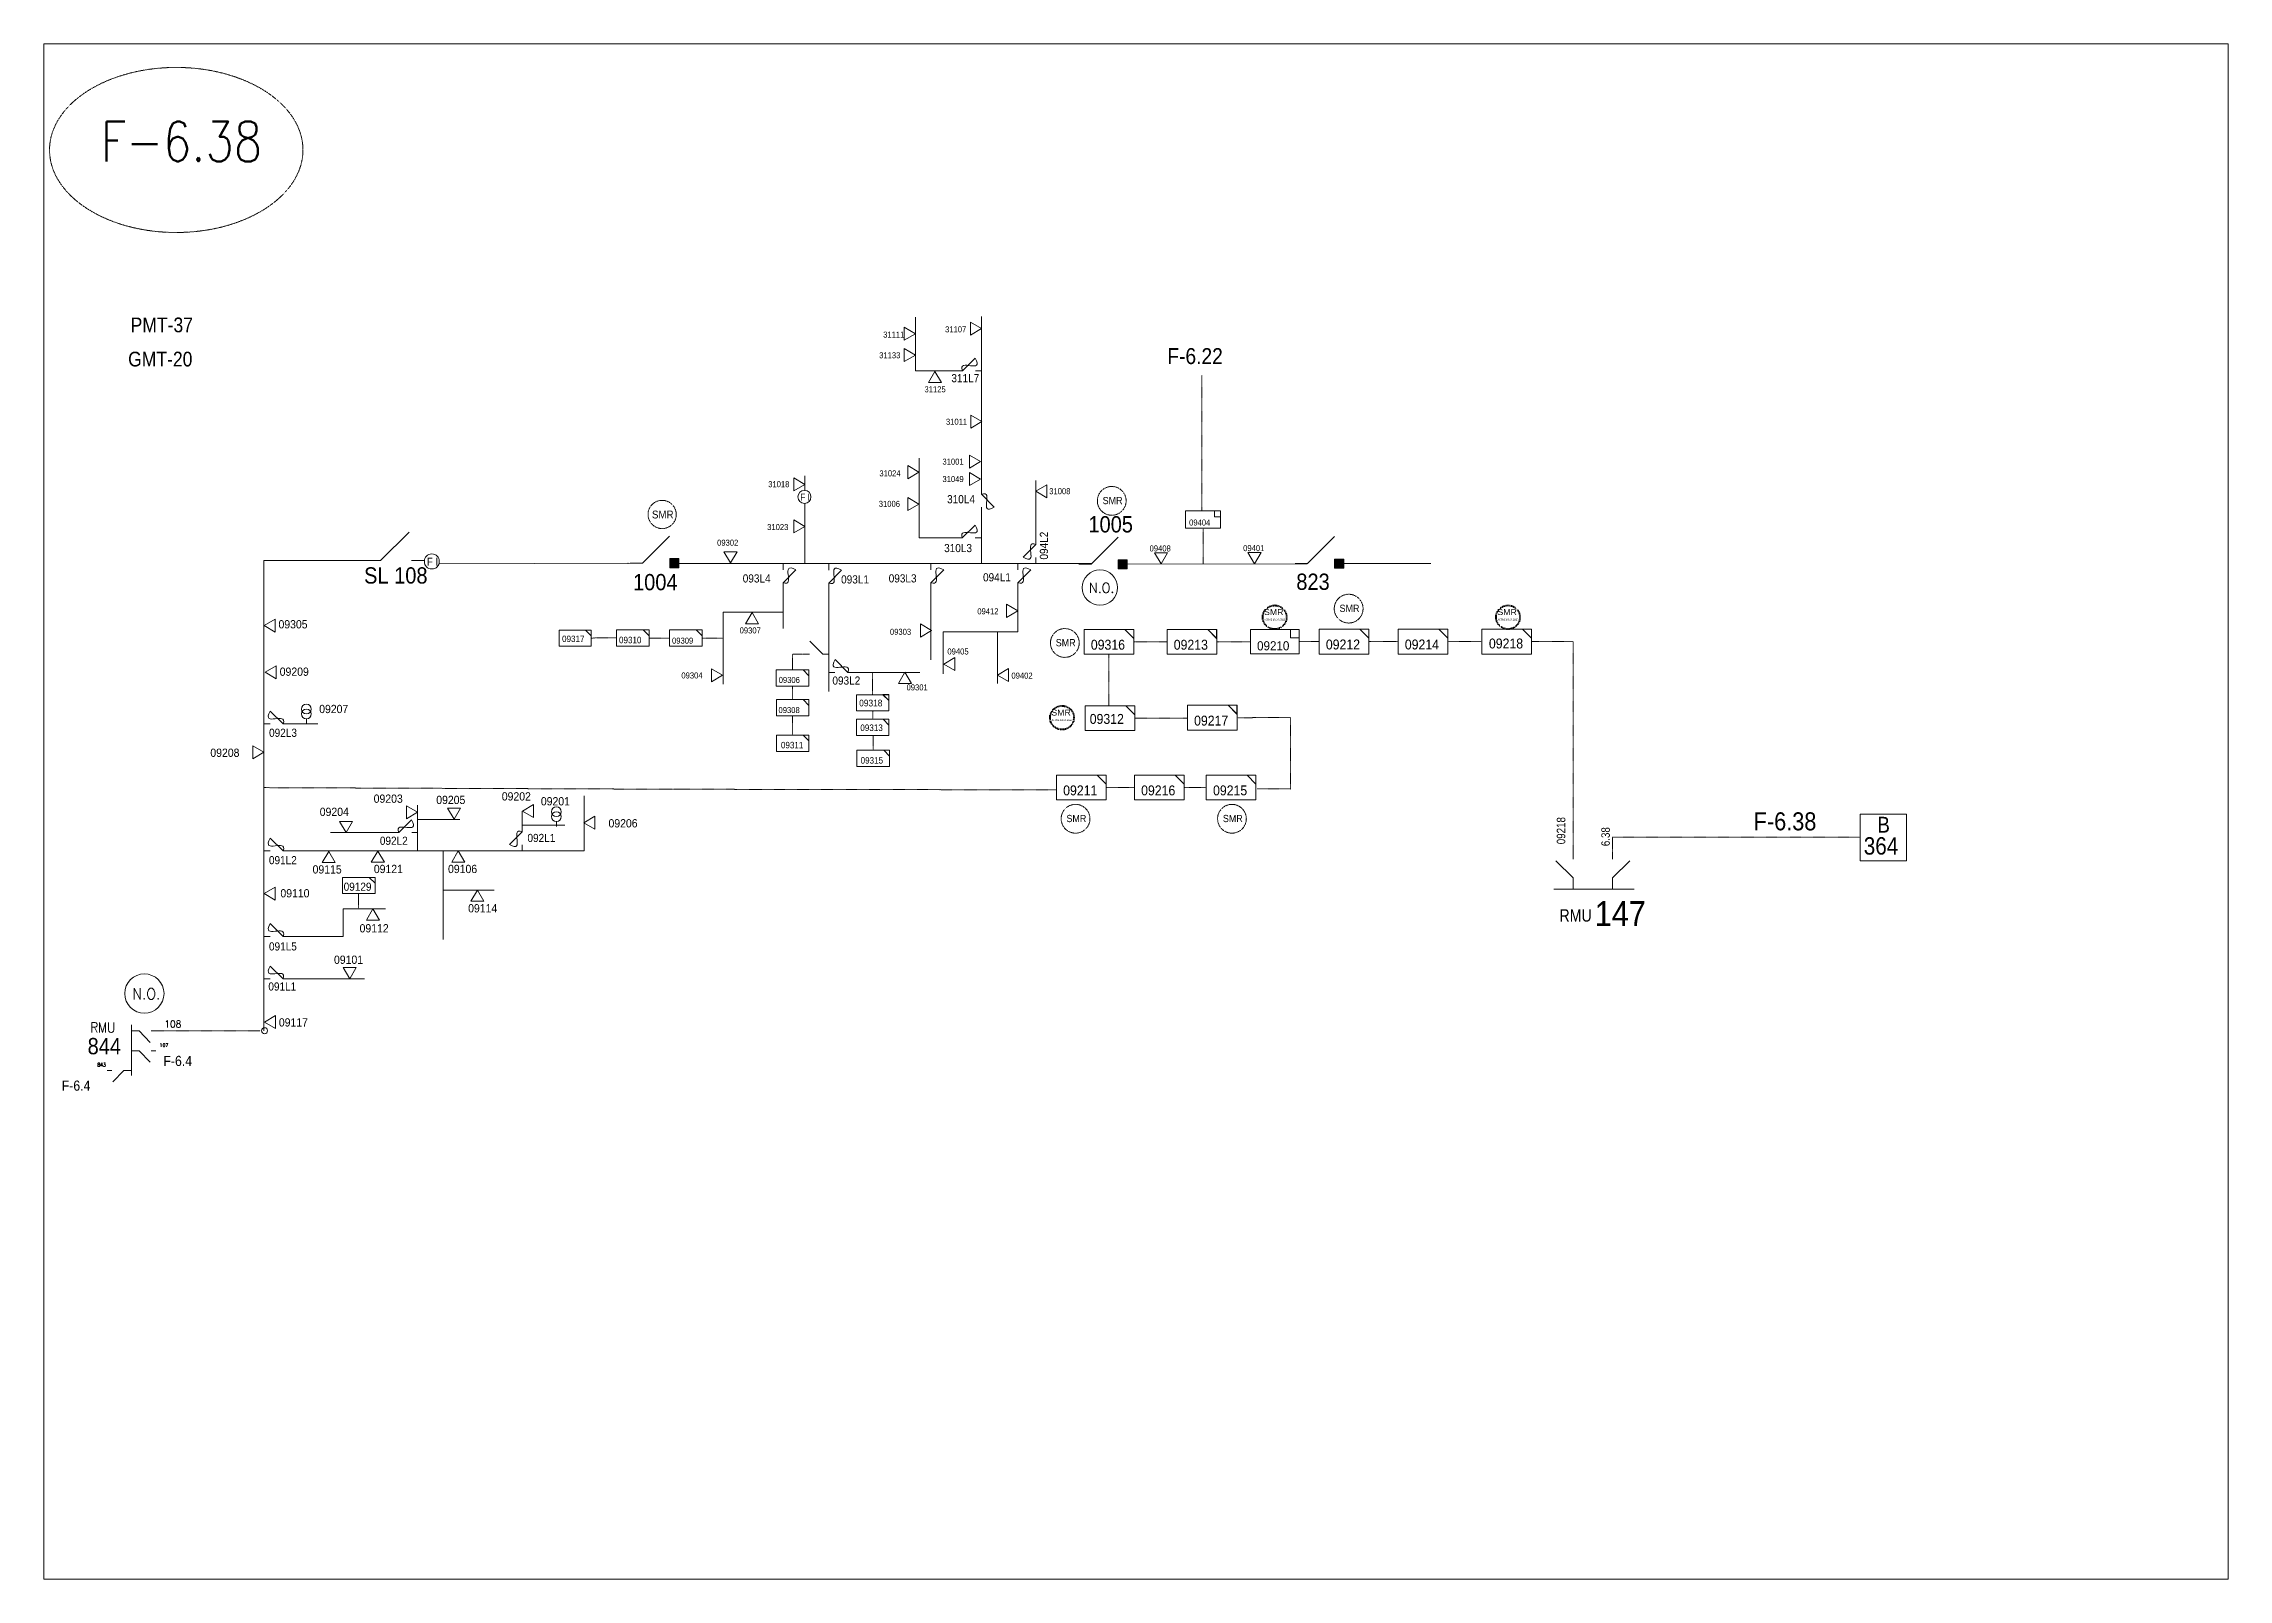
# Model space of a CAD drawing. Header units: metres. Extents: x 65984 to 144644, y -19036 to 23726.
# Drawn here: x 101713 to 102593, y -12882 to -12264 of the extents above; entities that cross this region are included whole.
import ezdxf
from ezdxf.enums import TextEntityAlignment as Align

# ---------------------------------------------------------------- set-up
doc = ezdxf.new("R2010")
doc.units = ezdxf.units.M
doc.header["$MEASUREMENT"] = 0
doc.linetypes.add('DGN Style 3', pattern=[0.013877, 0, -0.013877])
doc.layers.get('0').update_dxf_attribs({"color": 95, "lineweight": 40})
for name, color, linetype, lineweight in [('ABS', 7, 'Continuous', 40), ('ABS NUMBER', 112, 'Continuous', 30), ('d_eos', 111, 'Continuous', 40), ('d_eos no', 121, 'Continuous', 40), ('d_fco', 5, 'Continuous', 40), ('d_fco text', 95, 'Continuous', 40), ('d_oh branch', 94, 'Continuous', 40), ('d_switch', 95, 'Continuous', 40), ('d_tf', 1, 'Continuous', 40), ('d_tf no', 6, 'Continuous', 40), ('d_tf_200', 1, 'Continuous', 40), ('d_ug cable', 95, 'Continuous', 40), ('d_unit sub', 7, 'Continuous', 40), ('EARTH FAULT INDICATOR', 95, 'Continuous', 40), ('fedr no', 95, 'Continuous', 40), ('GRID STATION  04', 7, 'Continuous', 40), ('GRID STATION 01', 7, 'Continuous', 40), ('Level 37', 7, 'Continuous', 0), ('O H MAIN FEEDER', 4, 'Continuous', 100), ('SW N O', 114, 'Continuous', 30)]:
    doc.layers.add(name, color=color, linetype=linetype, lineweight=lineweight)
doc.styles.add('NASKHF', font='naskhf.shx', dxfattribs={"height": 8})
doc.styles.get("Standard").update_dxf_attribs({"font": 'txt.shx'})
doc.styles.add('Style-Andalus', font='andlso.ttf')
doc.styles.add('Style-Arial', font='arial.ttf')
doc.styles.add('Style-ENGINEERING', font='ENGINEERING.shx')
doc.styles.add('Style-msdefault', font='msdefault.shx')
doc.styles.add('Style-simplex', font='simplex.shx')
doc.styles.add('Style-STANDARD', font='STANDARD.shx')

msp = doc.modelspace()

# ---------------------------------------------------------------- texts
at = {"layer": 'ABS NUMBER', "color": 2, "lineweight": 13, "style": 'Style-Arial', "width": 0.88}
for s, p in [('1005', (102133.78, -12454.1)), ('1004', (101950.36, -12477.4))]:
    msp.add_text(s, height=6.561, dxfattribs=at).set_placement(p, align=Align.TOP_LEFT)
at = {"layer": 'ABS NUMBER', "color": 7, "lineweight": 13, "style": 'Style-Arial', "width": 0.88}
for s, p in [('SL 108', (101842.03, -12474.7)), ('823', (102217.52, -12477.23))]:
    msp.add_text(s, height=6.561, dxfattribs=at).set_placement(p, align=Align.TOP_LEFT)
at = {"layer": 'd_eos no', "color": 7, "linetype": 'Continuous', "lineweight": 13, "style": 'Style-Arial', "width": 0.88}
msp.add_text('844', height=6.561, dxfattribs=at).set_placement((101730.67, -12664.28), align=Align.TOP_LEFT)
at = {"layer": 'd_fco text', "color": 5, "linetype": 'Continuous', "lineweight": 13, "style": 'Style-msdefault', "width": 0.92}
for s, p in [('311L7', (102078.59, -12396.88)), ('310L4', (102076.86, -12445.63)), ('093L3', (102053.34, -12477.52)), ('094L1', (102091.34, -12477.08)), ('092L2', (101848.39, -12583.2))]:
    msp.add_text(s, height=3.28, dxfattribs=at).set_placement(p, align=Align.TOP_LEFT)
at = {"layer": 'd_fco text', "color": 7, "linetype": 'Continuous', "lineweight": 13, "style": 'Style-msdefault', "width": 0.92}
msp.add_text('310L3', height=3.28, dxfattribs=at).set_placement((102075.67, -12465.31), align=Align.TOP_LEFT)
at = {"layer": 'd_fco text', "color": 5, "linetype": 'Continuous', "lineweight": 13, "style": 'Style-msdefault', "width": 0.92}
for s, rotation, p in [('094L2', 90, (102114.22, -12471.59)), ('092L3', 0.039, (101803.76, -12539.71)), ('091L5', 0.039, (101803.72, -12625.76)), ('091L1', 0.039, (101803.47, -12641.9))]:
    msp.add_text(s, height=3.28, rotation=rotation, dxfattribs=at).set_placement(p, align=Align.TOP_LEFT)
at = {"layer": 'd_fco text', "color": 7, "linetype": 'Continuous', "lineweight": 13, "style": 'Style-msdefault', "width": 0.92}
for s, p in [('093L4', (101994.55, -12477.55)), ('093L1', (102034.18, -12477.94)), ('093L2', (102030.66, -12518.68)), ('091L2', (101803.7, -12591.02))]:
    msp.add_text(s, height=3.28, rotation=0.039, dxfattribs=at).set_placement(p, align=Align.TOP_LEFT)
at = {"layer": 'd_fco text', "color": 5, "linetype": 'Continuous', "lineweight": 13, "style": 'Style-msdefault', "width": 0.92}
msp.add_text('092L1', height=3.28, rotation=0.039, dxfattribs=at).set_placement((101907.84, -12585.35))
at = {"layer": 'd_switch', "color": 55, "linetype": 'Continuous', "lineweight": 13, "insert": (102165.57, -12386.43), "char_height": 6.4228, "width": 41.8, "attachment_point": 1, "style": 'NASKHF'}
msp.add_mtext('\\Fmsdefault;\\H1x;\\W0.9;F-6.22\\P', dxfattribs=at)
at = {"layer": 'd_switch', "color": 2, "linetype": 'Continuous', "lineweight": 13, "insert": (102401.75, -12573.39), "char_height": 7.2576, "attachment_point": 1, "style": 'NASKHF'}
msp.add_mtext('\\Fmsdefault;\\H1x;\\W0.9;F-6.38\\P', dxfattribs=at)
at = {"layer": 'd_switch', "color": 251, "linetype": 'Continuous', "lineweight": 13, "insert": (102340.37, -12579.37), "char_height": 3.43, "width": 1.9233, "attachment_point": 3, "rotation": 90, "style": 'NASKHF'}
msp.add_mtext('\\FENGINEERING;\\H1x;\\W0.857143;6.38', dxfattribs=at)
at = {"layer": 'd_switch', "color": 2, "linetype": 'Continuous', "lineweight": 13, "char_height": 4.1027, "width": 26.7008, "attachment_point": 1, "style": 'NASKHF'}
for insert in [(101761.21, -12671.47), (101720.26, -12681.42)]:
    msp.add_mtext('\\Fmsdefault;\\H1x;\\W0.9;F-6.4\\P', dxfattribs=dict(at, insert=insert))
at = {"layer": 'd_tf no', "color": 5, "linetype": 'Continuous', "lineweight": 13, "style": 'Style-msdefault'}
for s, height, width, p in [('31111', 2.428, 0.945946, (102051.11, -12379.76)), ('31107', 2.428, 0.945946, (102076.06, -12377.65)), ('31133', 2.428, 0.945946, (102049.49, -12388.07)), ('31125', 2.428, 0.945946, (102067.74, -12401.79)), ('31001', 2.428, 0.945946, (102074.99, -12430.92)), ('31018', 2.428, 0.945946, (102004.8, -12440)), ('31024', 2.428, 0.945946, (102049.59, -12435.65)), ('31049', 2.428, 0.945946, (102074.99, -12437.95)), ('31006', 2.428, 0.945946, (102049.35, -12447.93)), ('31008', 2.428, 0.945946, (102118, -12442.83)), ('31023', 2.428, 0.945946, (102004.38, -12457.28)), ('09302', 2.428, 0.945946, (101984.23, -12463.57)), ('09412', 2.428, 0.945946, (102089.03, -12491.21)), ('09317', 2.564, 0.945946, (101921.78, -12502.22)), ('09310', 2.624, 0.925, (101944.72, -12502.67)), ('09309', 2.428, 0.945946, (101966.07, -12503.02)), ('09307', 2.428, 0.945946, (101993.29, -12498.91)), ('09303', 2.428, 0.945946, (102053.84, -12499.47)), ('09213', 4, 0.925, (102168.16, -12503.89)), ('09214', 4, 0.925, (102261.24, -12503.79)), ('09405', 2.428, 0.945946, (102076.99, -12507.39)), ('09304', 2.428, 0.945946, (101969.83, -12517.05)), ('09306', 2.428, 0.945946, (102009.03, -12518.85)), ('09402', 2.428, 0.945946, (102102.78, -12517.11)), ('09318', 2.721, 0.925, (102041.45, -12528.01)), ('09301', 2.428, 0.945946, (102060.53, -12521.86)), ('09308', 2.428, 0.945946, (102008.95, -12530.99)), ('09313', 2.624, 0.925, (102041.93, -12538.01)), ('09217', 4, 0.925, (102176.35, -12534.45)), ('09311', 2.624, 0.925, (102009.94, -12545.01)), ('09315', 2.624, 0.925, (102042.04, -12551.14)), ('09216', 4, 0.925, (102155.02, -12562.56))]:
    msp.add_text(s, height=height, dxfattribs=dict(at, width=width)).set_placement(p, align=Align.TOP_LEFT)
at = {"layer": 'd_tf no', "color": 5, "linetype": 'Continuous', "lineweight": 13, "style": 'Style-msdefault', "width": 0.945946}
msp.add_text('31011', height=2.428, dxfattribs=at).set_placement((102084.94, -12414.87), align=Align.TOP_RIGHT)
at = {"layer": 'd_tf no', "color": 191, "linetype": 'Continuous', "lineweight": 13, "style": 'Style-msdefault', "width": 0.945946}
for s, p in [('09404', (102174.34, -12455.45)), ('09408', (102158.42, -12465.89)), ('09401', (102196.11, -12465.77))]:
    msp.add_text(s, height=2.428, dxfattribs=at).set_placement(p, align=Align.TOP_LEFT)
at = {"layer": 'd_tf no', "color": 5, "linetype": 'Continuous', "lineweight": 40, "style": 'Style-msdefault'}
for s, height, width, p in [('09305', 3.33, 0.945946, (101807.55, -12495.98)), ('09209', 3.33, 0.945946, (101808.05, -12515.07)), ('09207', 3.33, 0.945946, (101823.95, -12530.1)), ('09208', 3.33, 0.945946, (101780.11, -12547.73)), ('09204', 3.33, 0.945946, (101824.17, -12571.53)), ('09203', 3.33, 0.945946, (101845.89, -12566.22)), ('09205', 3.33, 0.945946, (101871.1, -12566.72)), ('09201', 3.33, 0.945946, (101913.24, -12567.27)), ('09115', 3.33, 0.945946, (101821.29, -12594.72)), ('09121', 3.33, 0.945946, (101845.96, -12594.53)), ('09106', 3.33, 0.945946, (101875.85, -12594.53)), ('09110', 3.33, 0.945946, (101808.33, -12604.32)), ('09129', 3.259, 0.925, (101833.8, -12601.72)), ('09112', 3.33, 0.945946, (101840.22, -12618.43)), ('09114', 3.33, 0.945946, (101883.94, -12610.37)), ('09101', 3.33, 0.945946, (101829.91, -12631.1)), ('09117', 3.33, 0.945946, (101807.7, -12656.33))]:
    msp.add_text(s, height=height, dxfattribs=dict(at, width=width)).set_placement(p, align=Align.TOP_LEFT)
at = {"layer": 'd_tf no', "color": 2, "linetype": 'Continuous', "lineweight": 13, "style": 'Style-msdefault'}
for s, height, width, p in [('09316', 4, 0.925, (102134.77, -12503.89)), ('09212', 4, 0.925, (102229.43, -12503.79)), ('09218', 4, 0.925, (102295.11, -12503.39)), ('09210', 3.7, 0.945946, (102201.71, -12504.47)), ('09312', 4, 0.925, (102134.31, -12533.77)), ('09211', 4, 0.925, (102123.62, -12562.56)), ('09215', 4, 0.925, (102183.98, -12562.56))]:
    msp.add_text(s, height=height, dxfattribs=dict(at, width=width)).set_placement(p, align=Align.TOP_LEFT)
at = {"layer": 'd_tf no', "color": 5, "linetype": 'Continuous', "lineweight": 40, "style": 'Style-msdefault', "width": 0.945946}
msp.add_text('09202', height=3.33, dxfattribs=at).set_placement((101897.5, -12568.63))
msp.add_text('09206', height=3.33, dxfattribs=at).set_placement((101952.19, -12576.14), align=Align.TOP_RIGHT)
at = {"layer": 'd_tf no', "color": 2, "lineweight": 13, "char_height": 2.9139, "attachment_point": 1, "style": 'NASKHF'}
for insert in [(102139.52, -12446.36), (102234.95, -12489.77), (102120.63, -12503.6), (102124.94, -12574.42), (102187.94, -12574.42)]:
    msp.add_mtext('\\Fmsdefault;\\H1x;\\W0.925;SMR\\P', dxfattribs=dict(at, insert=insert))
at = {"layer": 'd_tf no', "color": 1, "lineweight": 13, "insert": (101957.98, -12451.86), "char_height": 3.1635, "attachment_point": 1, "style": 'NASKHF'}
msp.add_mtext('\\Fmsdefault;\\H1x;\\W0.925;SMR\\P', dxfattribs=at)
at = {"layer": 'fedr no', "color": 6, "linetype": 'Continuous', "lineweight": 13, "style": 'Style-STANDARD', "width": 0.909091}
msp.add_text('F-6.38', height=16.063, dxfattribs=at).set_placement((101768.45, -12303.17), align=Align.MIDDLE_CENTER)
at = {"layer": 'fedr no', "color": 6, "linetype": 'Continuous', "lineweight": 13, "attachment_point": 5, "style": 'Style-STANDARD'}
for s, insert, char_height in [('108', (101765, -12658.66), 2.904), ('107', (101761.44, -12667.16), 1.452), ('843', (101736.32, -12675.08), 1.452)]:
    msp.add_mtext(s, dxfattribs=dict(at, insert=insert, char_height=char_height))
at = {"layer": 'GRID STATION  04', "color": 7, "linetype": 'Continuous', "lineweight": 13, "style": 'Style-msdefault', "width": 0.888889}
for s, height, p in [('B', 6.39, (102451.55, -12575.18)), ('364', 7.004, (102446.09, -12583.41))]:
    msp.add_text(s, height=height, dxfattribs=at).set_placement(p, align=Align.TOP_LEFT)
at = {"layer": 'GRID STATION 01', "linetype": 'Continuous', "lineweight": 13, "style": 'Style-msdefault', "width": 0.888889}
for s, p in [('PMT-37', (101748, -12374.1)), ('GMT-20', (101746.99, -12387.87))]:
    msp.add_text(s, height=5.94, dxfattribs=at).set_placement(p, align=Align.TOP_LEFT)
at = {"layer": 'Level 37', "color": 7, "linetype": 'Continuous', "lineweight": 13, "style": 'Style-Arial', "width": 0.88}
msp.add_text('147', height=10, dxfattribs=at).set_placement((102337.76, -12609.17), align=Align.TOP_LEFT)
at = {"layer": 'Level 37', "color": 7, "linetype": 'Continuous', "lineweight": 13, "width": 0.854701}
for height, style, p in [(4.993, 'Style-msdefault', (102330.01, -12614.93)), (4.08, 'Style-simplex', (101736.79, -12660.07))]:
    msp.add_text('RMU', height=height, dxfattribs=dict(at, style=style)).set_placement(p, align=Align.MIDDLE_CENTER)
at = {"layer": 'Level 37', "color": 7, "linetype": 'Continuous', "lineweight": 13, "insert": (102322.43, -12575.31), "char_height": 3.43, "attachment_point": 3, "rotation": 90.00752, "style": 'NASKHF'}
msp.add_mtext('\\FENGINEERING;\\H1x;\\W0.857143;09218', dxfattribs=at)

# ---------------------------------------------------------------- blocks, each defined once
blk = doc.blocks.new('TF3')
at = {"color": 0, "linetype": 'ByBlock', "lineweight": -2}
for p, q in [((11.3, 9), (18.3, 9)), ((18.3, 9), (18.3, 2))]:
    blk.add_line(p, q, dxfattribs=at)
at = {"color": 0, "linetype": 'ByBlock', "lineweight": -2, "flags": 128}
blk.add_lwpolyline([(18.3, 2), (11.3, 2), (11.3, 9)], dxfattribs=at)
at = {"color": 0, "linetype": 'ByBlock', "lineweight": -2}
blk.add_3dface([(-21.7, 9), (18.3, 9), (18.3, -11), (-21.7, -11)], dxfattribs=at)
blk = doc.blocks.new('TF_8')
at = {"color": 0, "linetype": 'ByBlock', "lineweight": -2}
blk.add_line((6.3, 4.95), (9.9, 1.35), dxfattribs=at)
blk.add_3dface([(-10.1, 4.95), (9.9, 4.95), (9.9, -5.05), (-10.1, -5.05)], dxfattribs=at)
blk = doc.blocks.new('*U2819')
at = {"layer": 'd_unit sub', "color": 2, "linetype": 'Continuous', "lineweight": 13, "flags": 128}
blk.add_lwpolyline([(6.4, 5), (9.99, 1.4), (9.99, 5)], close=True, dxfattribs=at)
at = {"layer": 'd_unit sub', "color": 2, "linetype": 'Continuous', "lineweight": 13, "xscale": 0.999671859597321, "yscale": 0.999671859597321, "zscale": 0.2499179648993302, "rotation": 359.9999999999999}
blk.add_blockref('TF_8', (0.1, 0.05), dxfattribs=at)
blk = doc.blocks.new('*U3685')
at = {"layer": 'd_unit sub', "color": 5, "linetype": 'Continuous', "lineweight": 13, "flags": 128}
blk.add_lwpolyline([(6.4, 5), (9.99, 1.4), (9.99, 5)], close=True, dxfattribs=at)
at = {"layer": 'd_unit sub', "color": 5, "linetype": 'Continuous', "lineweight": 13, "xscale": 0.999671859597321, "yscale": 0.999671859597321, "zscale": 0.2499179648993302, "rotation": 359.9999999999999}
blk.add_blockref('TF_8', (0.1, 0.05), dxfattribs=at)
blk = doc.blocks.new('*U3403')
at = {"layer": 'd_unit sub', "color": 2, "linetype": 'Continuous', "lineweight": 13, "flags": 128}
blk.add_lwpolyline([(6.4, 5), (9.99, 1.4), (9.99, 5)], close=True, dxfattribs=at)
at = {"layer": 'd_unit sub', "color": 2, "linetype": 'Continuous', "lineweight": 13, "xscale": 0.999671859597321, "yscale": 0.999671859597321, "zscale": 0.2499179648993302, "rotation": 359.9999999999999}
blk.add_blockref('TF_8', (0.1, 0.05), dxfattribs=at)
blk = doc.blocks.new('FUSE01')
at = {"color": 0, "linetype": 'ByBlock', "lineweight": -2}
blk.add_line((0, -17.15), (0, -22.55), dxfattribs=at)
at = {"color": 0, "linetype": 'ByBlock', "lineweight": -2, "flags": 128}
blk.add_lwpolyline([(0, 0.05), (0, -5.75), (-11.2, -16.95)], dxfattribs=at)
at = {"color": 0, "linetype": 'ByBlock', "lineweight": -2}
blk.add_open_spline([(-11.2, -16.95), (3.4, -25.35), (-11.6, -1.35), (0, -5.75)], degree=3, dxfattribs=at)
blk = doc.blocks.new('TFU_91')
at = {"layer": 'd_tf_200', "color": 5, "linetype": 'Continuous', "lineweight": 13}
blk.add_line((0, 10), (0, 0), dxfattribs=at)
for centre in [(0, 30), (0, 20)]:
    blk.add_circle(centre, 10, dxfattribs=at)
blk = doc.blocks.new('*U3386')
at = {"layer": 'EARTH FAULT INDICATOR', "color": 2, "linetype": 'Continuous', "lineweight": 13}
blk.add_circle((0, 0.1), 4, dxfattribs=at)
at = {"layer": 'EARTH FAULT INDICATOR', "color": 2, "lineweight": 13, "style": 'Style-Andalus', "width": 0.9}
blk.add_text('F I', height=4.23, dxfattribs=at).set_placement((-2.6, 2.1), align=Align.TOP_LEFT)
blk = doc.blocks.new('*U3715')
at = {"layer": 'ABS', "color": 7, "linetype": 'Continuous', "lineweight": 13, "ltscale": 0.179501}
for p, q in [((-8.3, 9.1), (-8.3, 16.6)), ((-8.3, 9.1), (8.3, -7.6)), ((-8.3, -16.6), (-8.3, -9))]:
    blk.add_line(p, q, dxfattribs=at)
blk = doc.blocks.new('ABS2_1_1')
at = {"color": 0, "linetype": 'ByBlock', "lineweight": -2, "ltscale": 500}
for q in [(-29900, 43500), (0, 0)]:
    blk.add_line((0, 13600), q, dxfattribs=at)
at = {"color": 0, "linetype": 'ByBlock', "lineweight": -2, "ltscale": 500, "flags": 128}
for points in [[(5000, 43600), (-5000, 43600), (-5000, 53600), (5000, 53600)], [(3791, 49653), (3791, 49653), (3791, 49653)]]:
    blk.add_lwpolyline(points, close=True, dxfattribs=at)
at = {"color": 0, "linetype": 'ByBlock', "lineweight": -2, "ltscale": 500}
for points in [[(5000, 43600), (-5000, 43600), (5000, 53600), (-5000, 53600)], [(3791, 49653), (3791, 49653), (3791, 49653)]]:
    blk.add_solid(points, dxfattribs=at)
blk = doc.blocks.new('*U3716')
at = {"layer": 'EARTH FAULT INDICATOR', "color": 5, "linetype": 'Continuous', "lineweight": 13}
blk.add_circle((0, 0.1), 4, dxfattribs=at)
at = {"layer": 'EARTH FAULT INDICATOR', "color": 5, "lineweight": 13, "style": 'Style-Andalus', "width": 0.9}
blk.add_text('F I', height=4.23, dxfattribs=at).set_placement((-2.6, 2.1), align=Align.TOP_LEFT)
blk = doc.blocks.new('*U3717')
at = {"layer": 'ABS', "color": 5, "linetype": 'Continuous', "lineweight": 13, "ltscale": 0.07769}
for p, q in [((-8.3, 8.2), (-15.7, 8.2)), ((-8.3, 8.2), (7.9, -8.1)), ((15.7, 8.2), (8.3, 8.2))]:
    blk.add_line(p, q, dxfattribs=at)
blk = doc.blocks.new('TRA1_1551')
at = {"layer": 'd_tf', "color": 5, "linetype": 'Continuous', "lineweight": 13, "ltscale": 0.00023332, "flags": 128}
blk.add_lwpolyline([(10, -17), (0, 0), (-10, -17)], close=True, dxfattribs=at)
blk = doc.blocks.new('TRA1_1550')
at = {"layer": 'd_tf', "color": 5, "linetype": 'Continuous', "lineweight": 13, "ltscale": 0.00023332, "xscale": 1.000046564039523, "yscale": 1.000046564039523, "zscale": 1.000046564039523, "rotation": 180}
blk.add_blockref('TRA1_1551', (0, 0), dxfattribs=at)
blk = doc.blocks.new('TRA1_1553')
at = {"layer": 'd_tf', "color": 5, "linetype": 'Continuous', "lineweight": 13, "ltscale": 0.00023332, "flags": 128}
blk.add_lwpolyline([(10, -17), (0, 0), (-10, -17)], close=True, dxfattribs=at)
blk = doc.blocks.new('TRA1_1552')
at = {"layer": 'd_tf', "color": 5, "linetype": 'Continuous', "lineweight": 13, "ltscale": 0.00023332, "xscale": 1.000046564039523, "yscale": 1.000046564039523, "zscale": 1.000046564039523, "rotation": 180}
blk.add_blockref('TRA1_1553', (0, 0), dxfattribs=at)
blk = doc.blocks.new('TRA1_1555')
at = {"layer": 'd_tf', "color": 191, "linetype": 'Continuous', "lineweight": 13, "ltscale": 0.00023332, "extrusion": (0, 0, -1), "flags": 128}
blk.add_lwpolyline([(-10, -17), (0, 0), (10, -17)], close=True, dxfattribs=at)
blk = doc.blocks.new('TRA1_1554')
at = {"layer": 'd_tf', "color": 191, "linetype": 'Continuous', "lineweight": 13, "ltscale": 0.00023332, "xscale": 1.000046564039523, "yscale": 1.000046564039523, "zscale": 1.000046564039523, "rotation": 180}
blk.add_blockref('TRA1_1555', (0, 0), dxfattribs=at)
blk = doc.blocks.new('*U3792')
at = {"layer": 'SW N O', "color": 3, "lineweight": 13, "ltscale": 0.426762}
blk.add_circle((0, 0), 16.8, dxfattribs=at)
at = {"layer": 'SW N O', "color": 3, "lineweight": 13, "style": 'Style-STANDARD'}
blk.add_text('N.O.', height=9.6, dxfattribs=at).set_placement((1.7, -0.2), align=Align.MIDDLE_CENTER)
blk = doc.blocks.new('*U3828')
at = {"color": 2, "linetype": 'DGN Style 3'}
blk.add_circle((0, 0), 40.1, dxfattribs=at)
at = {"color": 1, "style": 'Style-ENGINEERING', "width": 1.09375}
blk.add_text('SMR', height=20.04, dxfattribs=at).set_placement((29.5, 7.3), align=Align.RIGHT)
at = {"color": 7, "true_color": 0xffffff, "insert": (-35.1, -5.1), "char_height": 5.833, "width": 324.554, "attachment_point": 1}
blk.add_mtext('\\fCalibri|b0|i0|c178178|p39;ACTIVE 18.09.2023\\P', dxfattribs=at)
blk = doc.blocks.new('*U3931')
at = {"layer": 'd_unit sub', "color": 5, "linetype": 'Continuous', "lineweight": 13, "flags": 128}
blk.add_lwpolyline([(6.4, 5), (10, 1.4), (10, 5)], close=True, dxfattribs=at)
at = {"layer": 'd_unit sub', "color": 5, "linetype": 'Continuous', "lineweight": 13, "xscale": 0.9996718595973206, "yscale": 0.9996718595973206, "zscale": 0.2263210171637347, "rotation": 359.9999999999999}
blk.add_blockref('TF_8', (0.1, 0), dxfattribs=at)

# ---------------------------------------------------------------- linework, layer by layer
at = {"layer": 'd_eos', "color": 7, "linetype": 'Continuous', "lineweight": 13, "ltscale": 0.638341}
for p, q in [((102329.06, -12592.27), (102329.06, -12589.45)), ((102344.92, -12592.27), (102344.92, -12589.45)), ((102329.06, -12599.72), (102322.06, -12592.92)), ((102329.06, -12604.36), (102329.06, -12599.72)), ((102344.92, -12599.72), (102351.92, -12592.92)), ((102344.92, -12604.37), (102344.92, -12599.72)), ((102321.31, -12604.37), (102353.64, -12604.36))]:
    msp.add_line(p, q, dxfattribs=at)
at = {"layer": 'd_eos', "color": 7, "linetype": 'Continuous', "lineweight": 13, "ltscale": 0.418816}
for p, q in [((101748.35, -12679.4), (101748.36, -12658.92)), ((101748.36, -12661.46), (101751.41, -12661.46)), ((101751.41, -12661.46), (101755.87, -12666.05)), ((101756.29, -12661.46), (101758.14, -12661.46)), ((101748.35, -12669.43), (101751.4, -12669.43)), ((101751.4, -12669.43), (101755.86, -12674.02)), ((101756.29, -12669.43), (101758.14, -12669.43)), ((101740.42, -12677.39), (101738.57, -12677.39)), ((101745.3, -12677.39), (101740.84, -12681.99)), ((101748.35, -12677.39), (101745.3, -12677.39))]:
    msp.add_line(p, q, dxfattribs=at)
at = {"layer": 'd_oh branch', "color": 5, "linetype": 'Continuous', "lineweight": 13}
for p, q in [((102064.07, -12395.56), (102064.07, -12373.95)), ((102090.71, -12373.72), (102090.71, -12442.64)), ((102080.35, -12395.55), (102064.07, -12395.56)), ((102065.55, -12462.86), (102065.55, -12430.79)), ((102019.54, -12437.92), (102019.54, -12443.71)), ((102112.64, -12462.82), (102112.64, -12439.74)), ((102019.54, -12448.95), (102019.54, -12473.2)), ((102090.71, -12453.02), (102090.71, -12473.2)), ((102080.33, -12462.86), (102065.55, -12462.86)), ((102010.79, -12483.58), (102010.8, -12499.37)), ((102029.21, -12483.71), (102029.21, -12524.67)), ((102070.35, -12483.57), (102070.35, -12512.01)), ((102105.41, -12483.58), (102105.42, -12500.71)), ((102002.08, -12492.81), (101986.65, -12492.82)), ((101986.65, -12492.82), (101986.66, -12521.8)), ((102010.82, -12492.81), (102002.08, -12492.81)), ((102105.42, -12500.71), (102075.33, -12500.75)), ((102075.33, -12500.75), (102075.33, -12517.55)), ((102097.14, -12500.74), (102097.14, -12521.47)), ((102039.59, -12517.01), (102065.86, -12517.01)), ((101812.07, -12537.78), (101823.45, -12537.78)), ((101863.59, -12588.99), (101863.58, -12570.54)), ((101905.73, -12578.58), (101905.73, -12572.86)), ((101930.67, -12588.95), (101930.67, -12566.8)), ((101828.52, -12581.51), (101853.31, -12581.51)), ((101863.58, -12576.26), (101880.65, -12576.26)), ((101905.56, -12578.52), (101922.88, -12578.52)), ((101930.67, -12588.95), (101811.85, -12588.95)), ((101873.88, -12588.95), (101873.88, -12624.61)), ((101873.98, -12604.71), (101894.41, -12604.71)), ((101812.07, -12623.37), (101833.58, -12623.37)), ((101812.02, -12640.45), (101842.17, -12640.45))]:
    msp.add_line(p, q, dxfattribs=at)
at = {"layer": 'd_oh branch', "color": 5, "linetype": 'Continuous', "lineweight": 13, "flags": 128}
msp.add_lwpolyline([(101850.63, -12612.31), (101833.58, -12612.31), (101833.58, -12623.37)], dxfattribs=at)
at = {"layer": 'd_ug cable', "color": 191, "linetype": 'DGN Style 3', "lineweight": 13}
for p, q in [((102179.52, -12451.78), (102179.45, -12397.51)), ((102180, -12458.95), (102180.01, -12473.38))]:
    msp.add_line(p, q, dxfattribs=at)
at = {"layer": 'd_ug cable', "color": 5, "linetype": 'DGN Style 3', "lineweight": 13}
for p, q in [((101933.58, -12503.18), (101943.64, -12503.15)), ((101956.86, -12503.22), (101965.03, -12503.22)), ((101978.15, -12503.22), (101986.65, -12503.21)), ((102218.64, -12504.63), (102226.72, -12504.63)), ((102246.71, -12504.63), (102258.53, -12504.63)), ((102278.52, -12504.63), (102292.24, -12504.63)), ((102046.8, -12525.99), (102046.81, -12517.01)), ((102014.63, -12522.55), (102014.65, -12527.99)), ((102014.65, -12542.28), (102014.65, -12534.55)), ((102046.9, -12535.9), (102046.9, -12532.51)), ((102047.12, -12548.41), (102047.12, -12542.46)), ((101801.69, -12563.45), (101969.71, -12564.1)), ((101966.74, -12564.09), (102120.91, -12564.34)), ((102140.9, -12563.4), (102152.31, -12563.4)), ((101839.72, -12606.15), (101839.72, -12612.31)), ((101758.14, -12661.46), (101800.3, -12661.46))]:
    msp.add_line(p, q, dxfattribs=at)
at = {"layer": 'd_ug cable', "color": 57, "linetype": 'DGN Style 3', "lineweight": 13, "true_color": 0x7d8a21}
msp.add_line((101758.14, -12661.46), (101758.14, -12661.46), dxfattribs=at)
at = {"layer": 'd_ug cable', "color": 5, "linetype": 'DGN Style 3', "lineweight": 13, "flags": 128}
for points in [[(102014.63, -12516), (102014.63, -12509.69), (102020.28, -12509.69)], [(102142.05, -12530.5), (102142.05, -12509.73)], [(102165.45, -12504.73), (102152.05, -12504.73)], [(102199.05, -12504.73), (102185.44, -12504.73)], [(102329.06, -12589.45), (102329.06, -12504.63), (102312.23, -12504.63)], [(102173.65, -12535.5), (102173.65, -12535.5), (102152.48, -12535.5)], [(102193.72, -12535.31), (102215.23, -12535.15)], [(102215.23, -12535.15), (102215.23, -12564.29)], [(102172.3, -12563.4), (102181.27, -12563.4)], [(102201.72, -12563.94), (102215.04, -12563.94)], [(102444.41, -12583.42), (102344.92, -12583.42), (102344.92, -12590.86)]]:
    msp.add_lwpolyline(points, dxfattribs=at)
at = {"layer": 'd_ug cable', "color": 1, "linetype": 'DGN Style 3', "lineweight": 13}
for centre in [(102143.18, -12447.94), (102238.61, -12491.35), (102124.29, -12505.18), (102128.6, -12575.99), (102191.6, -12575.99)]:
    msp.add_circle(centre, 5.8, dxfattribs=at)
at = {"layer": 'd_ug cable', "color": 2, "linetype": 'DGN Style 3', "lineweight": 13}
msp.add_circle((101962.09, -12453.42), 5.69, dxfattribs=at)
at = {"layer": 'fedr no', "color": 82, "linetype": 'DGN Style 3', "lineweight": 13, "true_color": 0x1dc70e}
msp.add_ellipse((101766.37, -12306.61), major_axis=(51.04, 0), ratio=0.651175, dxfattribs=at)
at = {"layer": 'GRID STATION  04', "color": 7, "linetype": 'Continuous', "lineweight": 13, "ltscale": 0.39177, "flags": 128}
msp.add_lwpolyline([(102463.29, -12574.08), (102444.65, -12574.08), (102444.65, -12592.9), (102463.29, -12592.9)], close=True, dxfattribs=at)
at = {"layer": 'O H MAIN FEEDER', "color": 5, "lineweight": 13, "ltscale": 0.279999}
for p, q in [((101801.69, -12472), (101801.69, -12661.46)), ((101846.76, -12472), (101801.69, -12472)), ((101949.23, -12473.04), (101872.17, -12473.25)), ((102135.12, -12473.2), (101968.78, -12473.2))]:
    msp.add_line(p, q, dxfattribs=at)
at = {"layer": 'O H MAIN FEEDER', "color": 191, "lineweight": 13, "ltscale": 0.279999}
for p, q in [((102221.95, -12473.26), (102149.44, -12473.46)), ((102271.68, -12473.2), (102236.6, -12473.2))]:
    msp.add_line(p, q, dxfattribs=at)
at = {"layer": 'O H MAIN FEEDER', "color": 140, "linetype": 'Continuous', "lineweight": 13, "flags": 128}
msp.add_lwpolyline([(101712.98, -12263.81), (102592.93, -12263.81), (102592.93, -12882.31), (101712.98, -12882.31)], close=True, dxfattribs=at)
at = {"layer": 'O H MAIN FEEDER', "color": 5, "lineweight": 13, "ltscale": 0.279999}
msp.add_circle((101801.94, -12661.36), 1.21, dxfattribs=at)
at = {"layer": 'O H MAIN FEEDER', "color": 2, "lineweight": 13, "ltscale": 0.279999}
msp.add_point((101948.38, -12473.04), dxfattribs=at)

# ---------------------------------------------------------------- block references
at = {"color": 1, "xscale": 0.12, "yscale": 0.12, "zscale": 0.12}
for p in [(102208.8, -12494.82), (102302.81, -12494.82), (102123.15, -12535.29)]:
    msp.add_blockref('*U3828', p, dxfattribs=at)
at = {"layer": 'ABS', "color": 7, "linetype": 'Continuous', "lineweight": 13, "ltscale": 0.179501, "xscale": 0.6911154383015179, "yscale": 0.6911154383015179, "zscale": 0.6911154383015179, "rotation": 89.99999999999999}
msp.add_blockref('*U3715', (101854.89, -12466.24), dxfattribs=at)
at = {"layer": 'ABS', "color": 2, "linetype": 'Continuous', "lineweight": 13, "ltscale": 0.544217, "xscale": 0.0003646257325909006, "yscale": 0.0003646257325909006, "zscale": 0.0002414667974879762, "rotation": 269.9999999999997}
for p in [(101949.23, -12473.04), (102129.9, -12473.46)]:
    msp.add_blockref('ABS2_1_1', p, dxfattribs=at)
at = {"layer": 'ABS', "color": 7, "linetype": 'Continuous', "lineweight": 13, "ltscale": 0.544217, "xscale": 0.0003646257325909006, "yscale": 0.0003646257325909006, "zscale": 0.0002414667974879762, "rotation": 269.9999999999997}
msp.add_blockref('ABS2_1_1', (102217.06, -12473.2), dxfattribs=at)
at = {"layer": 'ABS', "color": 5, "linetype": 'Continuous', "lineweight": 13, "ltscale": 0.07769, "xscale": 0.321489, "yscale": 0.321489, "zscale": 0.321489, "rotation": 179.9999999999999}
msp.add_blockref('*U3717', (102024.15, -12507.07), dxfattribs=at)
at = {"layer": 'd_fco', "color": 5, "linetype": 'Continuous', "lineweight": 13, "xscale": 0.4592700000000001, "zscale": 0.1639711767704506}
for p, yscale, rotation in [((102080.37, -12395.55), -0.4592700000000001, 270), ((102090.71, -12442.67), -0.4592700000000001, 180), ((102112.64, -12462.84), 0.4592700000000001, 359.9999999999999), ((102070.35, -12483.56), 0.4592700000000001, 180), ((102105.41, -12483.56), 0.4592700000000001, 180), ((101812.05, -12537.78), 0.4592700000000001, 269.9999999999999), ((101853.33, -12581.51), -0.4592700000000001, 270), ((101905.73, -12578.6), 0.4592700000000001, 359.9999999999999), ((101812.05, -12623.37), 0.4592700000000001, 269.9999999999999), ((101812.04, -12640.45), 0.4592700000000001, 269.9999999999999)]:
    msp.add_blockref('FUSE01', p, dxfattribs=dict(at, yscale=yscale, rotation=rotation))
at = {"layer": 'd_fco', "color": 7, "linetype": 'Continuous', "lineweight": 13, "xscale": 0.4592700000000001, "zscale": 0.1639711767704506}
for p, yscale, rotation in [((102080.35, -12462.86), -0.4592700000000001, 270), ((102010.79, -12483.56), 0.4592700000000001, 180), ((102029.21, -12483.68), 0.4592700000000001, 180), ((102039.57, -12517.01), 0.4592700000000001, 270), ((101812.05, -12588.95), 0.4592700000000001, 269.9999999999999)]:
    msp.add_blockref('FUSE01', p, dxfattribs=dict(at, yscale=yscale, rotation=rotation))
at = {"layer": 'd_tf', "color": 5, "linetype": 'Continuous', "lineweight": 13, "ltscale": 0.00023332, "xscale": 0.2624400000000001, "yscale": 0.2624400000000001, "zscale": 0.2624400000000001}
for name, p, rotation in [('TRA1_1550', (102064.1, -12380.62), 89.99999999999994), ('TRA1_1550', (102090.71, -12378.58), 89.99999999999994), ('TRA1_1550', (102064.1, -12389.22), 89.99999999999994), ('TRA1_1552', (102071.98, -12395.8), 180), ('TRA1_1552', (102090.36, -12432.15), 89.99999999999997), ('TRA1_1552', (102065.51, -12436.38), 89.99999999999997), ('TRA1_1552', (102090.36, -12439.18), 89.99999999999997), ('TRA1_1552', (102112.57, -12444.09), 269.9999999999999), ('TRA1_1552', (102065.52, -12449.23), 89.99999999999997), ('TRA1_1552', (102019.54, -12458.26), 89.99999999999997), ('TRA1_1552', (101989.62, -12472.91), 359.9999999999999), ('TRA1_1550', (101998.32, -12492.96), 179.9999999999999), ('TRA1_1550', (101801.77, -12498.2), 269.9999999999999), ('TRA1_1552', (102070.58, -12500.15), 89.99999999999997), ('TRA1_1552', (102075.51, -12513.65), 269.9999999999999), ('TRA1_1550', (101802.18, -12516.97), 269.9999999999999), ('TRA1_1552', (102059.88, -12516.99), 180), ('TRA1_1552', (102097.14, -12518.13), 269.9999999999999), ('TRA1_1552', (101863.54, -12573.36), 89.99999999999997), ('TRA1_1550', (101878.26, -12576.19), 359.9999999999999), ('TRA1_1550', (101905.79, -12572.87), 269.9999999999999), ('TRA1_1552', (101834.8, -12581.54), 359.9999999999999), ('TRA1_1550', (101930.49, -12577.6), 269.9999999999999), ('TRA1_1550', (101827.8, -12589.11), 180), ('TRA1_1550', (101847.57, -12589), 180), ('TRA1_1550', (101879.96, -12588.94), 180), ('TRA1_1550', (101801.72, -12606.12), 269.9999999999999), ('TRA1_1550', (101887.7, -12604.71), 180), ('TRA1_1550', (101845.58, -12612.31), 180), ('TRA1_1550', (101836.26, -12640.39), 359.9999999999999), ('TRA1_1550', (101801.86, -12657.87), 269.9999999999999)]:
    msp.add_blockref(name, p, dxfattribs=dict(at, rotation=rotation))
at = {"layer": 'd_tf', "color": 5, "linetype": 'Continuous', "lineweight": 13, "ltscale": 0.00023332, "extrusion": (0, 0, -1), "xscale": 0.2624400000000001, "yscale": 0.2624400000000001, "zscale": 0.2624400000000001}
for name, p, rotation in [('TRA1_1550', (-102090.9, -12416.01), 269.9220023749143), ('TRA1_1552', (-102019.54, -12441.33), 270), ('TRA1_1552', (-102105.29, -12492.24), 269.9999999999999), ('TRA1_1550', (-101986.4, -12518.21), 270), ('TRA1_1550', (-101801.69, -12549.22), 270)]:
    msp.add_blockref(name, p, dxfattribs=dict(at, rotation=rotation))
at = {"layer": 'd_tf', "color": 191, "linetype": 'Continuous', "lineweight": 13, "ltscale": 0.00023332, "extrusion": (0, 0, -1), "xscale": 0.2624400000000001, "yscale": 0.2624400000000001, "zscale": 0.2624400000000001}
for p in [(-102200.68, -12473.26), (-102163.05, -12473.34)]:
    msp.add_blockref('TRA1_1554', p, dxfattribs=at)
at = {"layer": 'd_tf_200', "color": 5, "linetype": 'Continuous', "lineweight": 13, "xscale": 0.19683, "yscale": 0.19683, "zscale": 0.19683, "rotation": 359.9999999999998}
for p in [(101818.81, -12537.72), (101919.51, -12579.06)]:
    msp.add_blockref('TFU_91', p, dxfattribs=at)
at = {"layer": 'd_unit sub', "color": 191, "linetype": 'Continuous', "lineweight": 13, "xscale": 0.3528672841794248, "yscale": 0.3528672841794248, "zscale": 0.1075814890790927}
msp.add_blockref('TF3', (102180.53, -12455.07), dxfattribs=at)
at = {"layer": 'd_unit sub', "color": 5, "linetype": 'Continuous', "lineweight": 13, "rotation": 359.9999999999999}
for name, p, xscale, yscale, zscale in [('TF_8', (101927.11, -12503.16), 0.6454908584818494, 0.6454908584818494, 0.1475740590934055), ('TF_8', (101971.66, -12503.19), 0.6558847070818022, 0.6558847070818022, 0.1639711767704506), ('TF_8', (102014.72, -12531.23), 0.6558847070818022, 0.6558847070818022, 0.1639711767704506), ('*U3931', (102046.86, -12529.25), 0.6520563619888701, 0.6520563619888701, 0.6520563619888701)]:
    msp.add_blockref(name, p, dxfattribs=dict(at, xscale=xscale, yscale=yscale, zscale=zscale))
at = {"layer": 'd_unit sub', "color": 5, "linetype": 'Continuous', "lineweight": 13}
for name, p, xscale, yscale, zscale in [('*U3685', (101950.31, -12503.22), 0.6561000000000001, 0.6561000000000001, 0.6561000000000001), ('TF_8', (102014.7, -12519.24), 0.6558847070818022, 0.6558847070818022, 0.1639711767704506), ('*U3685', (102046.9, -12539.18), 0.6561000000000001, 0.6561000000000001, 0.6561000000000001), ('*U3685', (102014.65, -12545.56), 0.6561000000000001, 0.6561000000000001, 0.6561000000000001), ('*U3685', (102047.12, -12551.69), 0.6561000000000001, 0.6561000000000001, 0.6561000000000001), ('*U3685', (101839.92, -12602.87), 0.6561000000000001, 0.6561000000000001, 0.6561000000000001)]:
    msp.add_blockref(name, p, dxfattribs=dict(at, xscale=xscale, yscale=yscale, zscale=zscale))
at = {"layer": 'd_unit sub', "color": 2, "linetype": 'Continuous', "lineweight": 13}
for name, p in [('*U2819', (102142.05, -12504.73)), ('*U2819', (102236.72, -12504.63)), ('*U2819', (102302.24, -12504.63)), ('*U3403', (102142.49, -12535.5)), ('*U2819', (102130.91, -12563.39)), ('*U2819', (102191.27, -12563.39))]:
    msp.add_blockref(name, p, dxfattribs=at)
at = {"layer": 'd_unit sub', "color": 5, "linetype": 'Continuous', "lineweight": 13}
for p in [(102175.45, -12504.73), (102268.53, -12504.63), (102183.64, -12535.28), (102162.31, -12563.39)]:
    msp.add_blockref('*U3685', p, dxfattribs=at)
at = {"layer": 'd_unit sub', "color": 2, "linetype": 'Continuous', "lineweight": 13, "xscale": 0.4897227911351509, "yscale": 0.4897227911351509, "zscale": 0.1639711767704507, "rotation": 359.9999999999999}
msp.add_blockref('TF3', (102209.67, -12504.14), dxfattribs=at)
at = {"layer": 'EARTH FAULT INDICATOR', "color": 5, "linetype": 'Continuous', "lineweight": 13, "xscale": 0.6561000000000001, "yscale": 0.6561000000000001, "zscale": 0.6561000000000001}
msp.add_blockref('*U3716', (102019.42, -12446.42), dxfattribs=at)
at = {"layer": 'EARTH FAULT INDICATOR', "color": 2, "linetype": 'Continuous', "lineweight": 13, "xscale": 0.7528060026925981, "yscale": 0.7528060026925981, "zscale": 0.7528060026925981}
msp.add_blockref('*U3386', (101869.32, -12472.43), dxfattribs=at)
at = {"layer": 'SW N O', "color": 3, "lineweight": 13}
for p, xscale, yscale, zscale in [((102138.42, -12482.87), 0.4243957553401105, 0.4243957553401105, 0.4243957553401105), ((101753.52, -12646.38), 0.4715508392667895, 0.4715508392667895, 0.4715508392667895)]:
    msp.add_blockref('*U3792', p, dxfattribs=dict(at, xscale=xscale, yscale=yscale, zscale=zscale))

msp.set_redraw_order([(e.dxf.handle, doc.entitydb.next_handle()) for e in msp.query("TEXT MTEXT ATTDEF DIMENSION ARC_DIMENSION")])  # texts and dimensions are drawn at this point

doc.saveas('drawing.dxf')
